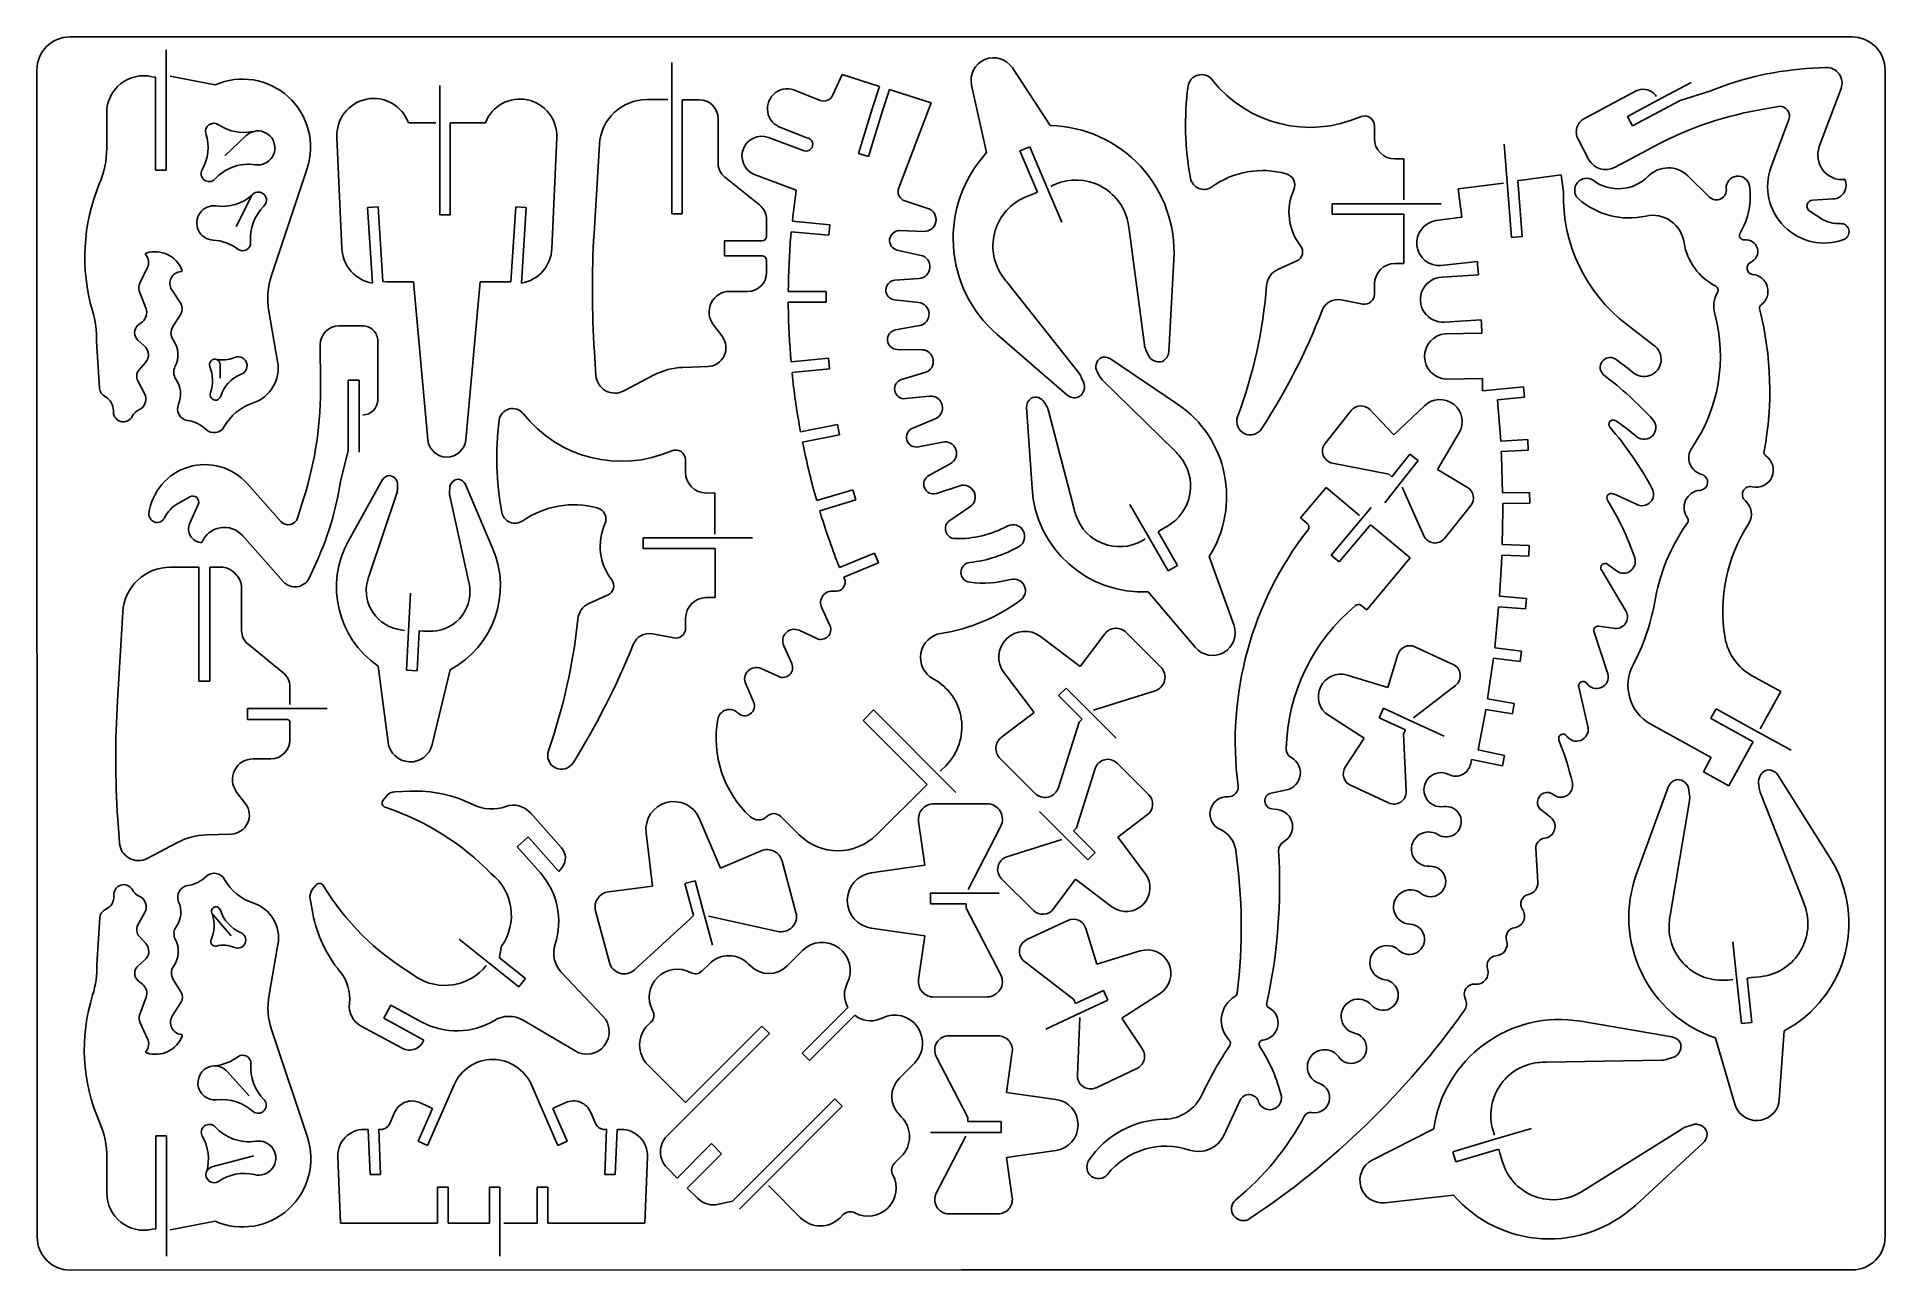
# Model space of a CAD drawing. Extents: x 0 to 249, y 0 to 166.
import ezdxf

# ---------------------------------------------------------------- set-up
doc = ezdxf.new("R2010")
doc.units = 0
doc.header["$MEASUREMENT"] = 0

msp = doc.modelspace()

# ---------------------------------------------------------------- linework, layer by layer
at = {"linetype": 'Continuous'}
for p, q in [((244.976305, 166.360079), (4.44405, 166.360079)), ((17.432036, 164.639334), (17.432036, 148.374397)), ((85.663889, 162.933523), (85.663889, 142.493887)), ((131.645573, 162.185366), (136.762948, 154.404538)), ((239.69432, 162.140522), (241.400116, 162.2303)), ((0, 161.930993), (0.029911, 4.44405)), ((16.010539, 160.917976), (15.501792, 161.003294)), ((16.010539, 148.374397), (16.010539, 160.917976)), ((24.030773, 159.896022), (17.955743, 161.063146)), ((54.361036, 159.791295), (54.361036, 142.374212)), ((107.42028, 158.534377), (108.662235, 161.302541)), ((108.662235, 161.302541), (113.689847, 159.686523)), ((113.689847, 159.686523), (112.747155, 156.798639)), ((128.174127, 150.768498), (126.139141, 159.851118)), ((223.24984, 160.210263), (218.671122, 157.801199)), ((249.420354, 4.44405), (249.420354, 161.930993)), ((82.327126, 157.905926), (85.140195, 157.905926)), ((87.085387, 142.493887), (87.085387, 157.890948)), ((87.085387, 157.890948), (89.374746, 157.890948)), ((102.482447, 159.088013), (105.684557, 157.801184)), ((114.121905, 156.39152), (115.064582, 159.279404)), ((115.064582, 159.279404), (115.605112, 159.102961)), ((115.605112, 159.102961), (120.692592, 157.457017)), ((120.692592, 157.457017), (116.308395, 146.010223)), ((208.840346, 155.362209), (215.813164, 159.073065)), ((218.671122, 157.801199), (214.64604, 155.63156)), ((215.320536, 154.367292), (221.754682, 157.808812)), ((221.754682, 157.808812), (225.756618, 159.04957)), ((243.479992, 159.387306), (240.547218, 151.561574)), ((9.411794, 156.140277), (9.411794, 151.352075)), ((50.141434, 154.763684), (53.837327, 154.763684)), ((55.782534, 142.374212), (55.782534, 154.763684)), ((55.782534, 154.763684), (60.525846, 154.763684)), ((91.933441, 155.347231), (91.933441, 149.302126)), ((112.747155, 156.798639), (110.876763, 150.63383)), ((112.247937, 150.215349), (114.121905, 156.39152)), ((214.64604, 155.63156), (215.320536, 154.367292)), ((234.980934, 156.99319), (232.317497, 156.499407)), ((234.05322, 148.823321), (236.44732, 155.227541)), ((25.362495, 150.334597), (28.250379, 153.057887)), ((41.148599, 137.840383), (40.490221, 152.78855)), ((70.147138, 152.78855), (69.488761, 137.840383)), ((98.711739, 152.818462), (103.559808, 151.007923)), ((103.903945, 152.758594), (100.46244, 154.120254)), ((180.500177, 154.359664), (180.500177, 152.683793)), ((209.453834, 149.795924), (208.00241, 152.579067)), ((75.189713, 139.875354), (75.907944, 151.845858)), ((110.876763, 150.63383), (112.247937, 150.215349)), ((133.979836, 151.546581), (132.662288, 150.976834)), ((132.662288, 150.976834), (135.026462, 145.440476)), ((136.284158, 146.114964), (133.979836, 151.546581)), ((183.28332, 149.900651), (184.465407, 149.900651)), ((184.465407, 149.900651), (184.465407, 144.379256)), ((198.022003, 151.905726), (198.44097, 146.758409)), ((217.414219, 151.142606), (212.910317, 148.748505)), ((17.432036, 148.374397), (16.010539, 148.374397)), ((31.647008, 134.18935), (36.450173, 148.598859)), ((92.801302, 147.506551), (97.514688, 143.690952)), ((102.482447, 145.681049), (96.721642, 147.850702)), ((200.416103, 147.042693), (205.713051, 147.745961)), ((205.713051, 147.745961), (206.027277, 145.441639)), ((222.785983, 147.641219), (225.748682, 144.768313)), ((26.873771, 140.78812), (28.893794, 144.798224)), ((134.503546, 145.217177), (133.381311, 144.753335)), ((135.026462, 145.440476), (134.503546, 145.217177)), ((138.304181, 141.371652), (136.284158, 146.114964)), ((191.827267, 145.875569), (197.917261, 146.653652)), ((192.32105, 142.045023), (191.827267, 145.875569)), ((198.44097, 146.758409), (199.024532, 139.321733)), ((199.849287, 146.997708), (200.416103, 147.042693)), ((200.447812, 139.456305), (199.849287, 146.997708)), ((46.027548, 143.449994), (44.605076, 143.361778)), ((44.605076, 143.361778), (45.263453, 133.141961)), ((46.665854, 133.355851), (46.027548, 143.449994)), ((54.361036, 142.374212), (55.782534, 142.374212)), ((64.609805, 143.449994), (63.969241, 133.32014)), ((66.032278, 143.361778), (64.609805, 143.449994)), ((65.3739, 133.141961), (66.032278, 143.361778)), ((85.663889, 142.493887), (87.085387, 142.493887)), ((117.131367, 144.244573), (120.243698, 143.22708)), ((189.522945, 143.855547), (174.799255, 143.855547)), ((174.799255, 143.855547), (174.799255, 142.449013)), ((174.799255, 142.449013), (184.477114, 142.449013)), ((184.477114, 142.449013), (184.48037, 141.880414)), ((239.275352, 142.838069), (240.786628, 141.880429)), ((242.417609, 144.513954), (239.64943, 144.334382)), ((98.472329, 141.700856), (98.472329, 139.456387)), ((101.749254, 139.516239), (101.80269, 140.082322)), ((101.80269, 140.082322), (106.875191, 139.603501)), ((107.016276, 141.027515), (101.958738, 141.506335)), ((106.875191, 139.603501), (107.016276, 141.027515)), ((119.690062, 140.129712), (116.413136, 140.234454)), ((149.466661, 124.837394), (147.416712, 140.399049)), ((184.48037, 141.880414), (184.48037, 135.805383)), ((188.789751, 141.581166), (192.32105, 142.045023)), ((97.85884, 138.842898), (92.771376, 138.842898)), ((92.771376, 138.842898), (92.771376, 136.852787)), ((116.083948, 137.600943), (119.286057, 136.897676)), ((199.024532, 139.321733), (200.447812, 139.456305)), ((13.870808, 133.141946), (14.903266, 135.281673)), ((92.771376, 136.852787), (97.85884, 136.852787)), ((98.472329, 136.239299), (98.472329, 134.593369)), ((153.431875, 136.329077), (152.743586, 123.894716)), ((167.452358, 134.982411), (170.040994, 136.149535)), ((184.48037, 135.805383), (183.298283, 135.805383)), ((194.400925, 136.059771), (189.493018, 135.521098)), ((18.180191, 132.259106), (19.407168, 130.403678)), ((47.178734, 133.306555), (46.665854, 133.355851)), ((50.829753, 133.306555), (47.178734, 133.306555)), ((52.774945, 111.999058), (50.829753, 133.306555)), ((59.807616, 133.306555), (57.862409, 111.999058)), ((63.458619, 133.306555), (59.807616, 133.306555)), ((63.969241, 133.32014), (63.458619, 133.306555)), ((119.06161, 133.785345), (115.784685, 133.545935)), ((130.837564, 133.351415), (140.593525, 121.066685)), ((180.51514, 133.022241), (180.51514, 131.660596)), ((189.627687, 133.94997), (194.550556, 134.264195)), ((14.723706, 129.700426), (13.810957, 132.10949)), ((95.913633, 132.034674), (93.489621, 132.034674)), ((101.40343, 130.583248), (106.490894, 130.598211)), ((101.405102, 130.014652), (101.40343, 130.583248)), ((106.492566, 132.019711), (101.405102, 132.019711)), ((106.490894, 130.598211), (106.492566, 132.019711)), ((115.754759, 130.882513), (119.001758, 130.538361)), ((178.929049, 130.328877), (176.026201, 130.897476)), ((13.631399, 127.455956), (14.229923, 127.94974)), ((19.407168, 128.982181), (18.344785, 127.291347)), ((32.484943, 122.577976), (31.287893, 129.3862)), ((43.916772, 127.396119), (40.789482, 127.396119)), ((91.275078, 127.560683), (92.472128, 125.98957)), ((119.106485, 127.411067), (115.889412, 126.827505)), ((194.924635, 128.18915), (189.986802, 127.904865)), ((214.511372, 127.605588), (218.177339, 124.792519)), ((8.020223, 125.256376), (8.43919, 118.971862)), ((14.484298, 124.687777), (13.631399, 125.450897)), ((38.230787, 124.837424), (38.24575, 119.720033)), ((45.996647, 117.415711), (45.996647, 125.316244)), ((139.007433, 118.074059), (129.580661, 126.22898)), ((190.061617, 126.303795), (194.99945, 126.393574)), ((13.781031, 121.455741), (14.648892, 122.443308)), ((75.444086, 120.707585), (75.234603, 123.894731)), ((106.836718, 123.011907), (101.77918, 122.518123)), ((106.976164, 121.587734), (106.836718, 123.011907)), ((116.113859, 124.208957), (119.405762, 124.164068)), ((144.887943, 122.922113), (153.940652, 116.832119)), ((149.960429, 123.475749), (149.661181, 124.164053)), ((14.499262, 118.253631), (13.616436, 119.959428)), ((24.704117, 120.348485), (24.71908, 122.18895)), ((41.986528, 110.520124), (41.986528, 120.079148)), ((41.986528, 120.079148), (43.467878, 120.079148)), ((43.467878, 120.079148), (43.467878, 110.323187)), ((83.209951, 120.722533), (79.199832, 118.612732)), ((90.526922, 121.889657), (87.190144, 121.784915)), ((101.903663, 121.093951), (106.976164, 121.587734)), ((101.958753, 120.528027), (101.903663, 121.093951)), ((119.839693, 121.081663), (116.697436, 120.153949)), ((140.937677, 120.483123), (141.251902, 119.794834)), ((143.421571, 120.602828), (143.092382, 121.171427)), ((153.566573, 110.502715), (143.780671, 120.124008)), ((195.104192, 120.30358), (190.166359, 120.213801)), ((195.104192, 118.612746), (195.104192, 120.30358)), ((117.221145, 117.565327), (120.468145, 117.894516)), ((200.610624, 119.151419), (195.104192, 118.612746)), ((197.128181, 117.383017), (200.764222, 117.742132)), ((197.184067, 116.817171), (197.128181, 117.383017)), ((200.764222, 117.742132), (200.610624, 119.151419)), ((121.231264, 114.842038), (118.208712, 113.585135)), ((134.294047, 105.490067), (133.560853, 116.383225)), ((135.969917, 117.056566), (136.299106, 116.487967)), ((136.538531, 115.919368), (139.980051, 102.632109)), ((173.841599, 111.520223), (177.387846, 115.964272)), ((179.886689, 116.083978), (183.118725, 112.672384)), ((183.118725, 112.672384), (187.263512, 116.607687)), ((197.558146, 111.849412), (197.184067, 116.817171)), ((108.063695, 114.078918), (103.051061, 113.091352)), ((103.329861, 111.688979), (108.327547, 112.676546)), ((108.327547, 112.676546), (108.063695, 114.078918)), ((191.917046, 112.911794), (189.014198, 107.988924)), ((41.005106, 106.618289), (41.986528, 110.520124)), ((103.440088, 111.131167), (103.329861, 111.688979)), ((118.986795, 111.071329), (122.203853, 111.714744)), ((185.300565, 110.090337), (182.876537, 107.022895)), ((186.425577, 109.200923), (185.300565, 110.090337)), ((201.194186, 112.043932), (197.558146, 111.849412)), ((197.632512, 110.427102), (201.268553, 110.621623)), ((197.662887, 109.859315), (197.632512, 110.427102)), ((197.797556, 104.86163), (197.662887, 109.859315)), ((201.268553, 110.621623), (201.194186, 112.043932)), ((87.534281, 109.305665), (87.534281, 107.614831)), ((123.266235, 108.78197), (120.378351, 107.210841)), ((182.430421, 107.375436), (174.844129, 108.871749)), ((182.876537, 107.022895), (182.430421, 107.375436)), ((184.046439, 106.208297), (186.425577, 109.200923)), ((189.014198, 107.988924), (193.054243, 105.594823)), ((32.918876, 100.986179), (28.370084, 106.103585)), ((42.04638, 98.397558), (46.610135, 106.567427)), ((48.555342, 104.831719), (44.814559, 93.684187)), ((48.675047, 105.909049), (48.660084, 105.355428)), ((55.677792, 104.981335), (55.707718, 105.549934)), ((57.832482, 105.983865), (61.498449, 97.380065)), ((90.317423, 104.831689), (91.49951, 104.846652)), ((91.49951, 104.846652), (91.49951, 99.295331)), ((110.128607, 105.280598), (105.235663, 103.814211)), ((110.535518, 103.89546), (110.128607, 105.280598)), ((121.410807, 104.771851), (124.538101, 105.804307)), ((170.549711, 101.464985), (173.991246, 105.579845)), ((173.991246, 105.579845), (178.480155, 101.794173)), ((181.891748, 103.49997), (184.046439, 106.208297)), ((187.173733, 99.055936), (184.24096, 105.609787)), ((201.448559, 104.891556), (197.797556, 104.86163)), ((201.458843, 103.47004), (201.448559, 104.891556)), ((19.048054, 103.42517), (20.619183, 104.322957)), ((21.756381, 103.275538), (20.619183, 100.746769)), ((35.971354, 104.053636), (35.163345, 101.450051)), ((58.25145, 92.98092), (55.722681, 104.457625)), ((105.642575, 102.444036), (110.535518, 103.89546)), ((105.804277, 101.898915), (105.642575, 102.444036)), ((125.914709, 102.961312), (123.191419, 101.120848)), ((147.506491, 103.26056), (150.095112, 98.786584)), ((180.08121, 102.886482), (174.67952, 96.452336)), ((193.503137, 103.14087), (189.971839, 98.69682)), ((197.752666, 97.873848), (197.821792, 102.49146)), ((197.821792, 102.49146), (197.822802, 103.440113)), ((197.822802, 103.440113), (201.458843, 103.47004)), ((151.30231, 99.58362), (151.770998, 99.908819)), ((151.770998, 99.908819), (152.579007, 100.372676)), ((171.447499, 100.701865), (170.549711, 101.464985)), ((175.770227, 95.531043), (179.98983, 100.558654)), ((179.98983, 100.558654), (180.425362, 100.193118)), ((180.425362, 100.193118), (185.348231, 96.078258)), ((27.726669, 99.085862), (33.263028, 92.846237)), ((96.557048, 98.771621), (81.833328, 98.771621)), ((81.833328, 98.771621), (81.833328, 97.335161)), ((81.833328, 97.335161), (91.514473, 97.335161)), ((91.514473, 97.335161), (91.514473, 90.721457)), ((150.095112, 98.786584), (152.683734, 94.327572)), ((153.928937, 95.057512), (151.30231, 99.58362)), ((201.388707, 97.754143), (197.752666, 97.873848)), ((201.332603, 96.332323), (201.388707, 97.754143)), ((21.831196, 94.836348), (18.015598, 94.836348)), ((21.831196, 79.439287), (21.831196, 94.836348)), ((25.063232, 94.836348), (23.342472, 94.836348)), ((23.342472, 94.836348), (23.342472, 79.439287)), ((36.734474, 93.34002), (37.452704, 94.896185)), ((113.016506, 96.721672), (108.303105, 94.791429)), ((108.882369, 93.492806), (113.565829, 95.393124)), ((113.565829, 95.393124), (113.016506, 96.721672)), ((152.683734, 94.327572), (153.928937, 95.057512)), ((158.205129, 96.272778), (161.51198, 87.025564)), ((174.67952, 96.452336), (175.770227, 95.531043)), ((185.348231, 96.078258), (179.467721, 89.075513)), ((197.378588, 90.915978), (197.640922, 95.270728)), ((197.640922, 95.270728), (197.696562, 96.452043)), ((197.696562, 96.452043), (201.332603, 96.332323)), ((213.16469, 94.312623), (212.027492, 95.195448)), ((27.621928, 86.247511), (27.621928, 92.292616)), ((109.096151, 92.965927), (108.882369, 93.492806)), ((211.189557, 94.372476), (214.481446, 88.866044)), ((50.41077, 91.334975), (50.141434, 86.187659)), ((74.486416, 89.913448), (77.075038, 91.095535)), ((91.514473, 90.721457), (90.332386, 90.721457)), ((156.319774, 84.032938), (149.99037, 91.514503)), ((201.014629, 90.616715), (197.378588, 90.915978)), ((200.907001, 89.208628), (201.014629, 90.616715)), ((11.581452, 88.77628), (10.863217, 76.805776)), ((87.549244, 87.938315), (87.549244, 86.57667)), ((107.016291, 86.965712), (105.909019, 89.344849)), ((179.467721, 89.075513), (178.734528, 89.674038)), ((196.735173, 83.958137), (197.228957, 88.910918)), ((197.228957, 88.910918), (197.27096, 89.477964)), ((197.27096, 89.477964), (200.907001, 89.208628)), ((49.049125, 86.382179), (49.617724, 86.292401)), ((50.141434, 86.187659), (49.872097, 80.920637)), ((51.29139, 80.845937), (51.590878, 86.23672)), ((51.590878, 86.23672), (52.161456, 86.202622)), ((52.161456, 86.202622), (52.819834, 86.172696)), ((85.948189, 85.274878), (83.060305, 85.828514)), ((102.856541, 86.307334), (105.250641, 85.200062)), ((135.43126, 85.469399), (140.78806, 81.429353)), ((140.78806, 81.429353), (144.109875, 85.828514)), ((146.997759, 86.023034), (151.681219, 81.339575)), ((210.142138, 86.038012), (212.012529, 80.426839)), ((212.790612, 86.576685), (210.770589, 86.875948)), ((33.188212, 80.636337), (28.474826, 84.466884)), ((101.868974, 81.818395), (100.791629, 84.227459)), ((182.310716, 78.571411), (183.687324, 83.06035)), ((185.976683, 84.077842), (190.241606, 82.094157)), ((196.495763, 81.968041), (196.563417, 82.532601)), ((196.563417, 82.532601), (200.184495, 82.09867)), ((200.356251, 83.509243), (196.735173, 83.958137)), ((200.184495, 82.09867), (200.356251, 83.509243)), ((47.388218, 71.194588), (46.056499, 81.489221)), ((49.872097, 80.920637), (51.29139, 80.845937)), ((55.752607, 80.980475), (53.343543, 70.880362)), ((97.724187, 81.145054), (100.103325, 80.067709)), ((134.578361, 75.219655), (130.523353, 80.561492)), ((176.83421, 80.262244), (182.310716, 78.571411)), ((190.241606, 82.094157), (191.138963, 81.698705)), ((195.777533, 77.045171), (196.495763, 81.968041)), ((231.419709, 80.232333), (235.355012, 78.047716)), ((23.342472, 79.439287), (21.831196, 79.439287)), ((34.130889, 76.29703), (34.130889, 78.646241)), ((96.721657, 76.671078), (95.659275, 79.065179)), ((138.887743, 78.511543), (137.883269, 77.507069)), ((137.883269, 77.507069), (141.055452, 74.334885)), ((145.651077, 71.748208), (138.887743, 78.511543)), ((150.903136, 78.137465), (142.613562, 75.53388)), ((191.438225, 78.85571), (185.767199, 74.501439)), ((208.092189, 78.646226), (209.349092, 73.169721)), ((235.355012, 78.047716), (232.57187, 73.020104)), ((28.429938, 74.29197), (28.429938, 75.77332)), ((28.429938, 75.77332), (39.188427, 75.77332)), ((112.896786, 75.563806), (111.490252, 74.157272)), ((124.014392, 64.446201), (112.896786, 75.563806)), ((130.179201, 71.89784), (134.578361, 75.219655)), ((179.123569, 71.748223), (174.305471, 74.845591)), ((181.742117, 75.803232), (181.143561, 74.508447)), ((185.213563, 74.187214), (181.742117, 75.803232)), ((194.52063, 70.162132), (195.448344, 75.070038)), ((195.448344, 75.070038), (195.541821, 75.630901)), ((195.541821, 75.630901), (199.132972, 75.032376)), ((199.368684, 76.446646), (195.777533, 77.045171)), ((199.132972, 75.032376), (199.368684, 76.446646)), ((226.616544, 75.728416), (225.947492, 74.566917)), ((232.227718, 72.616085), (226.616544, 75.728416)), ((33.58628, 74.29197), (28.429938, 74.29197)), ((34.130889, 73.169736), (34.132621, 73.765455)), ((34.130889, 71.523791), (34.130889, 73.169736)), ((111.490252, 74.157272), (120.138941, 65.508583)), ((140.653392, 73.932825), (137.87025, 65.104579)), ((141.055452, 74.334885), (140.653392, 73.932825)), ((181.143561, 74.508447), (184.689823, 72.862503)), ((184.689823, 72.862503), (184.450444, 72.346749)), ((184.450444, 72.346749), (184.794596, 64.595847)), ((189.897023, 72.01756), (185.213563, 74.187214)), ((225.958166, 69.129676), (217.80326, 73.633578)), ((225.947492, 74.566917), (225.883009, 74.450666)), ((225.883009, 74.450666), (231.628851, 71.263519)), ((236.746583, 70.117242), (232.227718, 72.616085)), ((176.579837, 67.827883), (179.123569, 71.748223)), ((198.081855, 69.399012), (194.52063, 70.162132)), ((231.374819, 70.805546), (228.322341, 65.314077)), ((231.628851, 71.263519), (231.374819, 70.805546)), ((29.16313, 68.965096), (31.572194, 68.965096)), ((122.652747, 68.037352), (121.90459, 67.289196)), ((134.66814, 64.326496), (129.98468, 69.009956)), ((140.30921, 59.672965), (142.823016, 67.678237)), ((145.770753, 68.381504), (150.080134, 64.102049)), ((193.503137, 68.33663), (193.621182, 68.89284)), ((193.621182, 68.89284), (197.780932, 68.010016)), ((197.780932, 68.010016), (198.081855, 69.399012)), ((224.910747, 67.214395), (225.958166, 69.129676)), ((120.138941, 65.508583), (113.330717, 58.74525)), ((182.415458, 63.024719), (177.268141, 65.403856)), ((220.167435, 65.149483), (215.88798, 53.448318)), ((228.322341, 65.314077), (224.910747, 67.214395)), ((232.362536, 65.733045), (232.452165, 64.999852)), ((241.639527, 56.156646), (235.01101, 66.705649)), ((28.145637, 62.905013), (26.948587, 64.49112)), ((47.163726, 63.937454), (46.714832, 63.383819)), ((50.350873, 64.610795), (48.33085, 64.53598)), ((121.051647, 62.890035), (128.233949, 62.904999)), ((168.67932, 64.790353), (166.584481, 64.356422)), ((220.421808, 47.852111), (223.025393, 63.323981)), ((223.040356, 64.012285), (222.950577, 64.745478)), ((232.616759, 64.326511), (238.377714, 49.752427)), ((10.908107, 60.825153), (11.132554, 57.637999)), ((70.77556, 56.964639), (66.600847, 61.678022)), ((89.389679, 60.944828), (92.247637, 54.226385)), ((102.871504, 58.730287), (100.387624, 61.184239)), ((119.82467, 54.600463), (118.986735, 60.525861)), ((130.074429, 59.867486), (125.660306, 51.353465)), ((135.311525, 61.857579), (141.835449, 55.333658)), ((149.885613, 61.438612), (145.875495, 58.416064)), ((166.674245, 62.216695), (167.437365, 62.111953)), ((203.12443, 61.977299), (204.261628, 61.079512)), ((14.873341, 55.528199), (18.898423, 57.652964)), ((22.878615, 58.700381), (26.200431, 58.820086)), ((64.805256, 57.11427), (66.301569, 58.445989)), ((66.301569, 58.445989), (70.431393, 53.762528)), ((83.075238, 51.772431), (82.207376, 58.999623)), ((130.897416, 55.737665), (138.334092, 58.086877)), ((139.90715, 59.270905), (140.30921, 59.672965)), ((142.839923, 56.338132), (139.90715, 59.270905)), ((145.875495, 58.416064), (149.571388, 53.508159)), ((67.947528, 53.568008), (64.805256, 57.11427)), ((92.247637, 54.226385), (97.739105, 56.560633)), ((100.567137, 55.169062), (102.437528, 48.241133)), ((141.835449, 55.333658), (142.839923, 56.338132)), ((202.286495, 56.859904), (202.555831, 52.311113)), ((70.431393, 53.762528), (70.865339, 54.301202)), ((88.82108, 52.520588), (87.4396, 52.145768)), ((90.048056, 47.956833), (88.82108, 52.520588)), ((112.597478, 53.582972), (119.82467, 54.600463)), ((134.488553, 48.510473), (130.179171, 52.789929)), ((140.174542, 52.715113), (137.166953, 48.690031)), ((145.082449, 49.01922), (140.174542, 52.715113)), ((36.8691, 50.096561), (37.228214, 48.121428)), ((37.63222, 51.922063), (37.183326, 51.368427)), ((77.134875, 51.039238), (83.075238, 51.772431)), ((87.4396, 52.145768), (88.594488, 47.818416)), ((129.879894, 50.829756), (120.58779, 50.829756)), ((120.58779, 50.829756), (120.58779, 49.408258)), ((8.065067, 41.238389), (8.469072, 47.522904)), ((14.544103, 48.241134), (13.631352, 46.550301)), ((26.215344, 45.098874), (23.731464, 47.956832)), ((77.25458, 41.492761), (75.399152, 48.450616)), ((88.594488, 47.818416), (88.132776, 47.343345)), ((91.155343, 43.841972), (90.048056, 47.956833)), ((99.968612, 45.682438), (90.646582, 47.747349)), ((120.58779, 49.408258), (125.405918, 49.408258)), ((125.405918, 49.408258), (125.405918, 48.839659)), ((125.405918, 48.839659), (130.074414, 39.846818)), ((13.795946, 45.024062), (14.678771, 44.051458)), ((88.132776, 47.343345), (80.651211, 40.490231)), ((119.82467, 45.098876), (112.597478, 46.131332)), ((118.98672, 39.203402), (119.82467, 45.098876)), ((133.605743, 44.590133), (139.112175, 47.178755)), ((141.551165, 46.071483), (143.032515, 41.268319)), ((32.529785, 43.91679), (31.317771, 37.108565)), ((61.034547, 41.402984), (56.994502, 44.620057)), ((101.270404, 41.028902), (103.30539, 43.093814)), ((143.032515, 41.268319), (148.898062, 43.048931)), ((229.414649, 39.113643), (228.875977, 44.260959)), ((14.529139, 41.792025), (13.661278, 41.058832)), ((60.615595, 41.073793), (60.21159, 40.594973)), ((65.044666, 38.200874), (61.034547, 41.402984)), ((62.414279, 42.12642), (65.934, 39.325934)), ((76.386719, 34.265571), (70.760582, 40.205933)), ((89.77872, 40.355562), (90.706434, 41.283276)), ((96.048272, 41.283276), (96.302645, 41.028902)), ((139.920184, 36.480117), (133.291517, 41.612471)), ((13.661278, 39.023846), (14.259803, 38.545026)), ((19.437046, 37.51257), (18.389627, 39.218367)), ((65.934, 39.325934), (65.044666, 38.200874)), ((143.930336, 37.715079), (140.159627, 35.964393)), ((144.528828, 36.405301), (143.930336, 37.715079)), ((228.875977, 39.203422), (228.187673, 39.128606)), ((230.028138, 33.263059), (229.414649, 39.113643)), ((231.374819, 39.457793), (230.809478, 39.397019)), ((230.809478, 39.397019), (231.452892, 33.411767)), ((232.586833, 39.577498), (231.374819, 39.457793)), ((14.738623, 36.79434), (13.855799, 34.385276)), ((18.225032, 34.220681), (19.437046, 36.091073)), ((46.834537, 33.98127), (47.777214, 35.731956)), ((47.777214, 35.731956), (51.951928, 33.45756)), ((109.42531, 35.417729), (103.275463, 29.252919)), ((128.233949, 36.839228), (121.051647, 36.824264)), ((140.159627, 35.964393), (139.920184, 36.480117)), ((140.847898, 34.684541), (144.528828, 36.405301)), ((151.576462, 37.318052), (146.42913, 33.981274)), ((13.915651, 33.35282), (14.933144, 31.213092)), ((43.737169, 32.903924), (49.28849, 29.92626)), ((52.221264, 31.033533), (46.834537, 33.98127)), ((65.598302, 33.696972), (72.630973, 29.552182)), ((82.446786, 33.038591), (82.865754, 33.427632)), ((97.82694, 32.92083), (87.530651, 22.609576)), ((98.846377, 31.901393), (97.82694, 32.92083)), ((104.27737, 28.251012), (110.391514, 34.365171)), ((110.391514, 34.365171), (110.801903, 34.056084)), ((136.164438, 32.514887), (140.847898, 34.684541)), ((140.413952, 26.305183), (140.743141, 34.05609)), ((146.42913, 33.981274), (149.197309, 29.776629)), ((220.646255, 31.467483), (208.346562, 33.56232)), ((231.452892, 33.411767), (230.028138, 33.263059)), ((31.676886, 32.305402), (36.509977, 17.910867)), ((85.035423, 18.090424), (98.846377, 31.901393)), ((123.086633, 31.602131), (129.715299, 31.602131)), ((220.895858, 31.390629), (220.646255, 31.467483)), ((226.541878, 31.317849), (226.541878, 31.302886)), ((226.541878, 31.302886), (229.160426, 22.354931)), ((235.115602, 22.998346), (235.818869, 32.275491)), ((87.130246, 23.013294), (82.431823, 27.696754)), ((103.275463, 29.252919), (104.27737, 28.251012)), ((118.463025, 27.951127), (116.398113, 25.886215)), ((125.645328, 20.589267), (121.380836, 28.804025)), ((131.63058, 29.417514), (130.852497, 23.955971)), ((203.663103, 28.055884), (219.344463, 28.32522)), ((220.032767, 28.429962), (220.750997, 28.654409)), ((28.624408, 23.52204), (25.661708, 26.798966)), ((52.73001, 16.818558), (56.291235, 24.973464)), ((66.7355, 24.988427), (70.281762, 16.818558)), ((148.43419, 27.173044), (142.942721, 24.599386)), ((51.622739, 22.594326), (52.864678, 22.055654)), ((70.147094, 22.055654), (71.37407, 22.594326)), ((87.530651, 22.609576), (87.130246, 23.013294)), ((107.672679, 23.090054), (93.86171, 9.279085)), ((108.677153, 22.08558), (107.672679, 23.090054)), ((130.852497, 23.955971), (137.51109, 23.028257)), ((162.379842, 22.908552), (160.165284, 18.16524)), ((235.083958, 22.57625), (235.115602, 22.998346)), ((47.61262, 19.766295), (48.270998, 21.262608)), ((53.371842, 21.795946), (51.456156, 17.370562)), ((52.864678, 22.055654), (53.371842, 21.795946)), ((69.637641, 21.801232), (70.147094, 22.055654)), ((71.555616, 17.370562), (69.637641, 21.801232)), ((74.740774, 21.262608), (75.384189, 19.766295)), ((98.472299, 11.865762), (108.677153, 22.08558)), ((116.398113, 20.918456), (116.652487, 20.664083)), ((125.645328, 20.020668), (125.645328, 20.589267)), ((130.119304, 20.020668), (125.645328, 20.020668)), ((130.119304, 18.569244), (130.119304, 20.020668)), ((17.461913, 18.12035), (16.040416, 18.12035)), ((16.040416, 18.12035), (16.040416, 5.573462)), ((17.461913, 1.855428), (17.461913, 18.12035)), ((44.141174, 18.973249), (44.710415, 18.968159)), ((44.710415, 18.968159), (44.949624, 12.898218)), ((46.37068, 12.898218), (46.13127, 18.988212)), ((76.865539, 18.988212), (76.626129, 12.898218)), ((78.047185, 12.898218), (78.286378, 18.967745)), ((78.286378, 18.967745), (78.855635, 18.973249)), ((120.572827, 18.569244), (130.119304, 18.569244)), ((121.380836, 10.369449), (125.375991, 18.045535)), ((188.505452, 19.033116), (180.215878, 14.828477)), ((191.094073, 15.965675), (196.735173, 17.641545)), ((196.705247, 18.180218), (196.510726, 18.838596)), ((196.735173, 17.641545), (201.687969, 19.107932)), ((221.786596, 18.87413), (208.825382, 10.773469)), ((222.097679, 19.092969), (221.786596, 18.87413)), ((223.052817, 19.472552), (222.72613, 19.377268)), ((223.44436, 19.601715), (223.052817, 19.472552)), ((9.441675, 10.354486), (9.441675, 15.142688)), ((29.252859, 15.412024), (23.611759, 13.900748)), ((40.96899, 6.329404), (40.609875, 15.292319)), ((51.456156, 17.370562), (52.73001, 16.818558)), ((70.281762, 16.818558), (71.555616, 17.370562)), ((82.386934, 15.292319), (82.027819, 6.329404)), ((91.035623, 17.057968), (86.412016, 12.404435)), ((87.773661, 11.057753), (92.397268, 15.68136)), ((92.397268, 15.68136), (91.035623, 17.057968)), ((116.652487, 15.322245), (115.739736, 14.409494)), ((137.51109, 16.130254), (130.852497, 15.187577)), ((130.852497, 15.187577), (131.63058, 9.755961)), ((191.501621, 14.595708), (191.094073, 15.965675)), ((197.277389, 16.301505), (191.501621, 14.595708)), ((197.43844, 15.756191), (197.277389, 16.301505)), ((197.782592, 14.60403), (197.43844, 15.756191)), ((215.723385, 8.72352), (224.895784, 17.177688)), ((44.949624, 12.898218), (46.37068, 12.898218)), ((76.626129, 12.898218), (78.047185, 12.898218)), ((86.412016, 12.404435), (85.035423, 13.781043)), ((55.483226, 11.177458), (54.061729, 11.177458)), ((54.061729, 11.177458), (54.061729, 6.329404)), ((55.483226, 6.329404), (55.483226, 11.177458)), ((62.485971, 11.177458), (61.064474, 11.177458)), ((61.064474, 11.177458), (61.064474, 6.329404)), ((62.485971, 1.885354), (62.485971, 11.177458)), ((68.93508, 11.177458), (67.513583, 11.177458)), ((67.513583, 11.177458), (67.513583, 6.329404)), ((68.93508, 6.344412), (68.93508, 11.177458)), ((89.150269, 9.681145), (87.773661, 11.057753)), ((94.821295, 8.214758), (98.472299, 11.865762)), ((103.051001, 7.062597), (98.74162, 11.386942)), ((181.921675, 9.067672), (191.183852, 10.100128)), ((93.86171, 9.279085), (91.598275, 8.802793)), ((129.715299, 7.571344), (123.086633, 7.571344)), ((16.040416, 5.573462), (15.531669, 5.491469)), ((24.060653, 6.583777), (17.985622, 5.416653)), ((54.061729, 6.329404), (40.96899, 6.329404)), ((61.064474, 6.329404), (55.483226, 6.329404)), ((67.513583, 6.329404), (63.009681, 6.329404)), ((69.503679, 6.329404), (68.93508, 6.344412)), ((82.027819, 6.329404), (69.503679, 6.329404)), ((108.811807, 7.481565), (108.392839, 7.062597)), ((4.458998, 0), (124.717674, 0.014963)), ((124.717674, 0.014963), (244.976305, 0.014963))]:
    msp.add_line(p, q, dxfattribs=at)
for centre, radius, start, end in [((4.44405, 161.916005), 4.444075, 90, 179.806761), ((244.991242, 161.930993), 4.429112, 0, 90.193239), ((129.101377, 160.525169), 3.037958, 33.126166, 192.819277), ((241.750558, 119.899168), 42.291372, 92.786863, 112.22127), ((241.532652, 160.144967), 2.089541, 338.74023, 93.636604), ((14.394518, 156.145155), 4.982727, 77.160395, 180.056099), ((27.743667, 151.502607), 9.177962, 341.555696, 113.862583), ((194.577582, 154.591719), 39.561773, 172.578969, 190.603312), ((157.162746, 159.455778), 1.832113, 38.619764, 172.292234), ((171.828427, 170.995082), 16.829072, 218.150428, 293.837463), ((45.454969, 153.096219), 4.974273, 19.585781, 183.546121), ((65.179252, 153.010168), 4.972827, 357.445725, 159.352385), ((82.331222, 151.471764), 6.434163, 90.036475, 176.666836), ((89.374746, 155.332209), 2.558739, 0.336374, 90), ((101.272625, 156.685385), 2.690036, 63.272856, 252.471515), ((106.180482, 159.048284), 1.342088, 248.31415, 337.485583), ((216.775845, 157.198084), 2.107678, 47.774807, 117.177553), ((216.76495, 157.212018), 2.104755, 31.9211, 47.300277), ((23.84855, 153.628227), 1.091488, 56.577917, 196.827793), ((179.168331, 154.383269), 1.332055, 358.984626, 113.847054), ((209.803401, 153.554545), 2.048201, 118.047015, 208.441487), ((240.790303, 109.517242), 47.740049, 100.222893, 119.317813), ((235.210793, 155.692342), 1.320999, 339.399109, 100.020729), ((17.073606, 151.469634), 6.019164, 329.88095, 17.825798), ((27.92335, 159.672011), 6.197699, 235.91189, 281.398072), ((29.879, 151.291664), 2.402488, 103.632208, 132.67892), ((29.819852, 151.391157), 2.29211, 261.784533, 102.781484), ((97.830173, 150.289121), 2.678567, 70.784729, 245.552955), ((103.80736, 151.86842), 0.895398, 253.95025, 83.807587), ((136.388201, 137.335301), 17.073351, 356.621297, 88.742299), ((183.28332, 152.683793), 2.783142, 180, 270), ((-2.3792, 151.292116), 11.791146, 336.200491, 0.291355), ((140.782603, 139.181111), 17.124287, 137.416505, 229.144373), ((211.715749, 151.033337), 2.578265, 208.681495, 297.601708), ((243.634349, 150.409921), 3.294948, 159.541985, 275.912762), ((23.23404, 147.93078), 1.085729, 151.477048, 316.058114), ((28.558267, 143.070444), 6.123779, 81.22651, 137.882677), ((94.232906, 149.306013), 2.299468, 180.096852, 231.495201), ((157.501391, 147.628957), 1.837589, 189.931414, 305.338337), ((165.414318, 136.606984), 11.730731, 74.219519, 125.728238), ((168.196588, 146.385371), 1.564345, 335.671088, 74.884357), ((209.130061, 145.691599), 1.598466, 56.707957, 224.371619), ((213.425745, 151.553135), 5.671322, 232.934338, 315.54691), ((220.160297, 144.92481), 3.777976, 45.972944, 135.318174), ((229.573834, 146.007907), 1.585033, 9.869508, 184.246185), ((241.190633, 146.174847), 7.612955, 159.641662, 290.358338), ((32.540846, 136.642067), 26.080309, 157.710576, 196.085112), ((24.964415, 149.726199), 6.217644, 262.895037, 310.634003), ((29.639863, 144.556948), 0.784113, 131.700629, 162.078967), ((29.873879, 144.341863), 1.100833, 313.347695, 133.347695), ((200.616814, 131.25008), 99.189751, 171.634432, 174.064988), ((117.552796, 145.515621), 1.339091, 158.324079, 251.656533), ((136.163595, 138.170836), 7.146355, 112.91276, 213.569323), ((140.219028, 139.867061), 7.177132, 112.683365, 118.24216), ((140.235695, 139.875887), 7.175441, 12.643429, 112.833327), ((176.357802, 142.723727), 7.380665, 155.870878, 218.100343), ((227.746648, 144.837072), 21.727784, 178.405562, 232.472607), ((226.675046, 145.721172), 1.328944, 225.807792, 7.32231), ((221.347715, 144.914881), 9.882378, 329.339546, 7.937632), ((242.351663, 146.324823), 1.812069, 272.085627, 26.469551), ((23.872798, 141.269766), 2.309175, 81.969979, 267.607543), ((35.028923, 139.15394), 6.213213, 135.078319, 184.390287), ((95.928597, 141.702263), 2.543732, 359.96832, 51.42568), ((119.759877, 141.715397), 1.587221, 267.478998, 72.252499), ((214.878814, 152.285724), 10.342392, 228.216148, 282.656467), ((218.083967, 138.060571), 4.239386, 6.950359, 102.797982), ((239.689028, 143.529566), 0.805789, 92.816729, 239.110784), ((200.547618, 132.237109), 125.590394, 176.513193, 183.808693), ((116.399958, 138.898772), 1.335747, 89.434723, 256.315244), ((135.49158, 138.893673), 12.019772, 7.19471, 12.262037), ((189.283562, 138.567632), 3.053725, 99.306017, 273.933042), ((230.37229, 139.576107), 0.603183, 150.255119, 277.125016), ((243.227025, 145.740422), 4.566737, 237.697773, 272.235711), ((243.465223, 140.075475), 1.103322, 289.8081, 93.119806), ((14.801378, 137.062599), 0.150378, 96.804568, 224.315362), ((15.948832, 133.520768), 3.870716, 21.232463, 107.520565), ((23.431084, 132.917565), 6.054893, 52.724515, 86.730571), ((27.76051, 138.585489), 1.077437, 232.070458, 4.942625), ((46.131182, 138.053009), 4.987118, 182.443539, 259.979881), ((64.559394, 138.006403), 4.932162, 279.505472, 358.071025), ((97.85884, 139.456387), 0.613488, 270, 0), ((200.617734, 131.221203), 99.215846, 175.204133, 179.538868), ((169.485943, 137.363393), 1.334741, 294.572821, 37.155853), ((230.267548, 139.935207), 8.090751, 189.688682, 242.818889), ((230.668366, 137.411495), 1.581639, 292.948038, 98.041659), ((13.560996, 135.964918), 1.506157, 333.022917, 41.227116), ((19.529604, 133.107676), 1.594047, 93.865918, 212.16347), ((19.427248, 134.847655), 0.149646, 268.04047, 30.035387), ((97.85884, 136.239299), 0.613488, 0, 90), ((118.954111, 135.357356), 1.575682, 273.911995, 77.838472), ((168.509244, 132.645676), 2.564632, 114.336846, 174.587798), ((183.298283, 133.022241), 2.783142, 90, 180), ((14.576565, 120.170385), 180.524993, 4.477709, 5.049574), ((231.642456, 135.175446), 0.857611, 114.630021, 263.099226), ((15.080628, 132.55385), 1.345185, 154.075542, 199.289061), ((40.964284, 131.077729), 9.823126, 161.532614, 189.915678), ((95.913633, 134.593369), 2.558695, 270, 0), ((115.903607, 132.21272), 1.338509, 95.097262, 263.615239), ((140.232888, 140.816112), 11.999742, 213.349649, 218.467562), ((100.924655, 137.909119), 65.224977, 339.541749, 355.584538), ((189.73256, 130.922981), 3.028805, 91.984286, 274.815143), ((226.288813, 132.198502), 0.609093, 329.028757, 62.330815), ((231.334728, 132.049707), 2.283532, 306.922924, 84.857365), ((13.210527, 129.182241), 1.599446, 309.593992, 18.90366), ((18.244584, 129.692929), 1.362631, 328.560347, 31.439653), ((93.491987, 129.248428), 2.786247, 90.048658, 217.282214), ((200.579893, 131.205896), 99.181945, 180.688179, 185.025224), ((118.820298, 128.966884), 1.581919, 280.422835, 83.413178), ((175.593326, 128.640667), 2.297949, 79.142052, 158.684498), ((179.176899, 131.64407), 1.338343, 259.327658, 0.707503), ((230.070151, 129.994721), 3.767627, 149.885393, 195.35341), ((233.064426, 129.763216), 0.583562, 127.827197, 202.931055), ((-3.97919, 125.817249), 12.012514, 357.323849, 17.433223), ((14.499261, 126.453427), 1.32599, 130.88181, 229.11819), ((19.69151, 126.423423), 1.602173, 147.199435, 214.726292), ((40.789482, 124.837424), 2.558695, 90, 180), ((43.946698, 125.34617), 2.050167, 359.163625, 90.836375), ((92.960904, 160.591628), 86.296538, 326.935974, 338.865003), ((14.593283, 119.775997), 180.527498, 2.100756, 2.671132), ((205.399576, 123.278497), 21.800819, 325.376843, 15.207415), ((189.300813, 118.685019), 44.567275, 349.420843, 14.091477), ((15.502036, 123.476226), 3.520155, 332.663774, 35.307183), ((90.426832, 124.448553), 2.560853, 272.239946, 36.995974), ((116.086629, 125.525516), 1.316841, 98.613342, 271.184842), ((151.426146, 125.038699), 1.969798, 185.865642, 206.361195), ((190.323392, 123.2624), 3.05264, 94.919357, 267.051311), ((216.882999, 122.869223), 2.318271, 227.083603, 56.060242), ((13.473156, 123.485357), 1.571057, 318.449576, 49.93879), ((24.002649, 122.168688), 0.716717, 1.619966, 202.910768), ((24.941715, 127.68067), 4.894591, 262.114249, 289.672809), ((27.158714, 122.00763), 1.20683, 285.060569, 118.14364), ((27.576816, 121.711345), 4.984051, 287.834507, 10.013532), ((119.401558, 122.59173), 1.572344, 286.179724, 89.84678), ((144.346416, 121.87265), 1.436772, 125.536409, 209.21279), ((144.093054, 121.756243), 1.411064, 55.713888, 114.346631), ((151.408589, 124.082164), 1.570002, 202.721443, 288.457409), ((151.146961, 124.001853), 1.600216, 298.301892, 356.16111), ((212.317306, 121.780754), 1.337757, 58.561414, 229.242018), ((187.70281, 87.449263), 43.577909, 50.69967, 54.489617), ((14.770215, 120.589722), 1.314715, 138.798216, 208.647187), ((20.080994, 121.12582), 1.626858, 153.184334, 214.098037), ((15.876113, 118.19435), 3.499235, 336.823182, 35.247383), ((18.449894, 120.005448), 5.242864, 341.862486, 21.062633), ((29.338796, 116.471355), 4.752743, 113.123877, 162.386682), ((77.987233, 120.85289), 2.547294, 183.270109, 298.426702), ((87.500914, 112.633574), 9.156616, 91.944963, 117.944683), ((200.601836, 131.218293), 99.220661, 186.185187, 190.526671), ((117.06857, 118.881747), 1.325232, 106.263305, 276.611208), ((139.787507, 119.16744), 1.593134, 297.928083, 23.191847), ((138.376714, 119.366073), 2.793981, 23.566035, 37.493377), ((145.381688, 121.698787), 2.245703, 209.210846, 224.526657), ((182.419064, 82.172074), 48.291251, 42.307625, 53.055741), ((9.790059, 119.059816), 1.353729, 183.725235, 246.358624), ((8.065005, 115.892773), 2.260671, 1.812421, 58.47035), ((13.107962, 117.490016), 1.587081, 293.905986, 28.760185), ((24.101574, 118.085092), 0.728757, 156.69978, 346.057065), ((-9.472165, 118.649269), 47.729927, 342.193925, 1.28547), ((43.91548, 117.430627), 2.08122, 272.095695, 359.589353), ((120.629288, 116.313173), 1.589533, 292.253975, 95.818512), ((134.965349, 116.471566), 1.407271, 124.940023, 183.599105), ((134.758739, 116.36682), 1.393809, 29.660801, 115.468587), ((140.050175, 119.275185), 1.590603, 229.037545, 287.696265), ((189.344506, 114.450285), 2.997485, 329.11873, 133.967206), ((11.658231, 115.788774), 1.345183, 172.503585, 334.097963), ((14.472828, 114.394672), 1.795825, 113.696326, 153.31491), ((20.559026, 116.203714), 1.58925, 157.294484, 261.346803), ((31.349027, 110.368498), 6.970009, 108.796162, 150.416028), ((64.196819, 114.401778), 1.832113, 38.619764, 172.292234), ((78.886206, 125.989824), 16.87784, 218.230834, 293.676543), ((134.361308, 115.337293), 2.253689, 14.967825, 30.702045), ((145.506448, 104.360727), 15.05561, 327.506429, 55.930137), ((163.750594, 114.496188), 1.821894, 160.265457, 327.239877), ((178.689591, 114.931865), 1.661447, 43.902965, 141.582258), ((19.526841, 109.859345), 4.838646, 47.129864, 80.566373), ((23.89736, 114.560049), 1.579932, 226.945968, 331.640644), ((101.745705, 109.532648), 39.695356, 172.596701, 190.581743), ((118.669224, 112.350354), 1.31786, 110.453004, 283.944078), ((212.740576, 114.098037), 0.592887, 55.673364, 221.543574), ((176.409463, 82.906395), 47.29109, 28.504639, 40.636108), ((188.063064, 78.90496), 43.575771, 50.240154, 54.971405), ((216.9037, 113.664963), 1.59215, 232.427796, 39.488272), ((55.318677, 112.223505), 2.553615, 185.042451, 354.957549), ((86.187586, 109.291869), 1.346765, 0.586938, 112.883312), ((200.618248, 131.099822), 99.208578, 191.611792, 195.963968), ((122.543354, 110.178918), 1.572902, 297.360271, 102.465051), ((149.468998, 105.771641), 6.230648, 299.943575, 40.455124), ((146.228231, 102.998082), 10.496228, 40.496948, 45.641877), ((175.160472, 110.505476), 1.664072, 142.42514, 259.041283), ((225.258001, 109.579555), 2.324251, 145.626691, 255.379834), ((232.030944, 107.919345), 2.31276, 256.588723, 55.677667), ((233.683948, 110.319802), 0.601882, 162.304921, 234.564976), ((22.666001, 101.049563), 7.621004, 41.54209, 172.354223), ((90.317423, 107.614831), 2.783142, 180, 270), ((224.391091, 106.27788), 1.089347, 273.724447, 75.092437), ((-0.960081, 112.936572), 42.438162, 334.84312, 351.437851), ((47.664862, 105.968642), 1.212845, 91.759247, 150.415764), ((47.463549, 105.978569), 1.21349, 356.715795, 82.229125), ((46.550282, 105.505045), 2.1151, 341.437257, 355.943666), ((57.637677, 104.885547), 1.962225, 177.201924, 192.596261), ((56.933871, 105.475078), 1.228436, 92.754232, 176.506478), ((56.742837, 105.528546), 1.18095, 22.678086, 83.582119), ((121.00858, 106.039605), 1.330032, 118.284196, 287.602937), ((125.034524, 104.289899), 1.593696, 303.524365, 108.149143), ((149.182855, 106.40982), 14.91719, 183.534946, 273.10312), ((192.21648, 104.17354), 1.649817, 321.249513, 59.483132), ((212.490883, 104.174101), 0.610745, 68.391659, 211.048615), ((216.605112, 104.689642), 1.572909, 241.643701, 29.958873), ((224.597646, 102.886563), 2.308269, 93.372581, 217.077314), ((231.234722, 104.626569), 1.074953, 76.01383, 231.58594), ((21.266471, 99.512938), 4.497436, 119.555249, 154.487048), ((21.02152, 103.618735), 0.811051, 334.966347, 119.740247), ((72.459172, 91.165323), 12.08304, 74.817614, 124.77004), ((75.234358, 101.315409), 1.560551, 335.648396, 75.555332), ((150.163909, 105.197972), 10.502124, 194.141561, 199.256927), ((178.006113, 83.031591), 39.839308, 19.116054, 31.519448), ((196.182132, 64.419461), 43.580537, 63.161055, 67.704602), ((228.982003, 101.975853), 2.404599, 328.427439, 48.770738), ((16.227422, 101.986436), 1.117334, 176.04385, 331.310811), ((22.306524, 99.990769), 1.848961, 155.865617, 267.789276), ((25.272545, 96.915782), 3.275969, 41.484983, 157.996172), ((33.906533, 101.869276), 1.324887, 221.800937, 341.553272), ((64.520619, 102.589131), 1.828259, 190.911097, 304.967104), ((83.431098, 97.656992), 7.415586, 156.010516, 217.7645), ((200.582553, 131.227754), 99.21241, 197.194517, 201.54647), ((123.931266, 100.01347), 1.331788, 123.747136, 269.070002), ((124.298971, 112.612677), 13.936259, 268.399186, 298.820278), ((131.717335, 98.976541), 1.588701, 301.328691, 116.150899), ((146.121088, 103.824421), 6.232606, 199.593779, 298.318185), ((208.152184, 71.31446), 46.427176, 142.029736, 187.38862), ((171.075484, 100.236366), 0.595889, 323.137336, 51.369053), ((243.600175, 85.88905), 25.623525, 144.436936, 170.929871), ((222.256918, 101.143292), 0.610562, 324.836046, 35.163954), ((249.256516, 88.89147), 21.726053, 147.023481, 189.502147), ((53.29453, 92.135556), 12.873754, 150.894703, 235.789733), ((49.695378, 92.309082), 12.846298, 298.132722, 23.249932), ((123.907457, 112.8068), 17.470946, 276.547934, 299.623716), ((146.099459, 103.808855), 6.229219, 298.56123, 303.874037), ((188.684354, 99.745677), 1.660638, 204.541202, 320.831821), ((18.018816, 88.38724), 6.449109, 90.02859, 176.541549), ((24.644584, 91.856498), 3.009115, 8.333358, 82.00269), ((126.049444, 94.118095), 1.340113, 96.413633, 263.586367), ((211.645963, 94.745843), 0.589669, 49.682456, 219.285216), ((214.110347, 95.612253), 1.607266, 233.95902, 16.854712), ((34.826198, 94.306228), 2.138943, 223.045289, 333.14576), ((49.77975, 91.66452), 5.332629, 166.701648, 262.125121), ((53.329697, 90.845958), 8.975696, 161.565961, 166.829011), ((49.515265, 90.945249), 8.970222, 7.866173, 13.116781), ((76.527466, 92.299749), 1.322863, 294.451931, 38.075533), ((107.779262, 92.893779), 1.318864, 261.524324, 3.135896), ((127.672052, 107.152783), 14.475321, 262.967265, 285.071921), ((131.834494, 91.652397), 1.574261, 307.725372, 104.659525), ((53.088681, 91.518496), 5.352557, 267.120953, 7.022671), ((75.544655, 87.59227), 2.551027, 114.508525, 174.572238), ((90.332386, 87.938315), 2.783142, 90, 180), ((107.348832, 90.017681), 1.589265, 81.458634, 205.046915), ((118.24623, 110.01012), 24.413519, 278.866928, 306.587055), ((178.361892, 89.211435), 0.594019, 51.147862, 131.098743), ((190.374796, 94.995162), 28.378226, 332.162694, 349.715091), ((-6.676286, 96.277263), 80.127485, 340.899439, 353.951043), ((194.669969, 69.612693), 26.090216, 129.794172, 178.431776), ((213.075147, 88.135611), 1.58468, 259.656244, 27.447416), ((29.919138, 86.253269), 2.297218, 180.14361, 231.044073), ((82.627401, 83.57171), 2.297949, 79.141346, 158.684641), ((86.193816, 86.608237), 1.355795, 259.562167, 358.665858), ((102.204397, 84.88982), 1.560332, 65.294669, 205.119018), ((105.804277, 86.412076), 1.332475, 245.449548, 24.550452), ((122.508797, 82.653291), 3.273405, 98.776631, 241.799319), ((133.321458, 82.671293), 3.504377, 52.983316, 217.016684), ((145.638111, 84.674337), 1.915105, 44.76833, 142.938631), ((158.664285, 85.965763), 3.03851, 219.502316, 20.413303), ((210.695774, 86.277423), 0.603183, 82.874984, 203.385221), ((234.882814, 86.491543), 7.153378, 189.549229, 241.045057), ((-15.527236, 123.249558), 103.573204, 328.040611, 337.974141), ((185.270261, 82.583016), 1.653341, 64.705621, 163.219357), ((31.542236, 78.638351), 2.588665, 0.174635, 50.517717), ((97.072044, 79.72754), 1.560332, 65.294669, 205.119018), ((100.660786, 81.271196), 1.326328, 245.1462, 24.366179), ((150.314097, 79.976184), 1.930766, 287.763015, 44.9217), ((175.9602, 77.37168), 3.01981, 73.176436, 236.772968), ((190.423451, 80.18614), 1.673263, 307.334284, 64.683728), ((210.481723, 80.029924), 1.581427, 212.943056, 14.535825), ((220.691145, 78.85571), 5.967457, 151.057029, 241.057029), ((117.445319, 73.274191), 7.385241, 314.838654, 61.564765), ((208.668495, 78.816562), 0.600952, 36.016895, 196.465804), ((136.221167, 69.167531), 125.590438, 176.513194, 183.808691), ((93.459447, 74.052775), 1.576535, 45.371876, 170.723766), ((95.510447, 76.115687), 1.332475, 224.922199, 24.633464), ((33.691222, 73.85415), 0.450222, 348.63821, 103.479082), ((106.042532, 71.711979), 14.375153, 169.600266, 227.347745), ((207.772236, 72.938654), 1.593696, 214.650724, 8.336569), ((31.572194, 71.523791), 2.558695, 270, 0), ((50.395017, 71.589685), 3.032647, 187.48585, 346.473464), ((70.784413, 69.426678), 1.85508, 160.124138, 327.36987), ((131.342866, 70.368965), 1.921347, 127.275671, 225.017368), ((169.907865, 70.30372), 1.31854, 179.000909, 242.926604), ((205.964872, 71.70996), 0.591943, 33.019321, 201.412902), ((165.038983, 55.665839), 43.366472, 13.402926, 21.406517), ((29.165489, 66.17886), 2.786237, 90.04851, 217.282218), ((144.512552, 67.1259), 1.777529, 44.940836, 161.896581), ((168.169149, 67.079398), 2.345208, 282.564436, 60.954527), ((177.969916, 66.912861), 1.664207, 146.645015, 245.058841), ((191.469133, 68.701263), 2.066429, 243.293493, 349.836609), ((233.962814, 65.894274), 1.60838, 101.781987, 185.753175), ((233.652297, 65.877844), 1.591025, 31.352137, 90.644464), ((136.033858, 65.684041), 1.925646, 224.828049, 342.487236), ((160.794449, 65.173895), 1.327003, 268.031247, 7.364364), ((189.49513, 64.796844), 2.308642, 63.077798, 278.895793), ((205.670237, 65.372365), 1.59208, 232.928882, 12.541571), ((221.666495, 64.603328), 1.595451, 101.459348, 159.981724), ((221.38629, 64.595992), 1.571414, 5.458711, 91.340717), ((234.980385, 65.261074), 2.54168, 185.899008, 201.573529), ((26.120671, 61.363676), 2.54484, 271.79604, 37.277202), ((47.191705, 63.007262), 0.607621, 141.704049, 253.004001), ((35.952418, 28.875202), 35.32745, 44.107321, 71.752736), ((48.399668, 62.964577), 1.572909, 92.507591, 141.791772), ((51.073385, 47.341204), 17.284699, 63.428635, 92.395702), ((61.344928, 67.886313), 5.68498, 243.46327, 290.050145), ((64.298789, 59.640459), 3.074269, 41.512198, 109.077385), ((85.941554, 59.444127), 3.760541, 23.519761, 186.788353), ((121.029892, 60.825184), 2.064966, 89.396366, 188.334556), ((128.236645, 60.830287), 2.074713, 332.350308, 90.074449), ((148.789866, 62.85746), 1.792705, 307.678166, 43.96762), ((160.614255, 61.544176), 2.307429, 86.65571, 247.100689), ((166.80862, 63.294078), 1.085731, 101.91384, 262.890579), ((183.136585, 64.519638), 1.659761, 244.248022, 2.631717), ((190.166762, 60.481049), 2.059103, 237.456453, 98.789167), ((203.84356, 63.094858), 1.328942, 49.279463, 237.239413), ((220.49879, 63.723222), 2.557951, 351.020659, 6.488613), ((97.385986, 62.344561), 1.620515, 228.049427, 314.273057), ((99.452429, 60.248983), 1.322609, 45.001833, 134.998167), ((167.151531, 59.813845), 2.315816, 298.186441, 82.910093), ((203.300367, 59.823859), 1.581356, 276.106334, 52.564247), ((13.691201, 57.803409), 2.563988, 183.698884, 297.455213), ((23.162657, 49.534934), 9.169848, 91.775059, 117.712026), ((108.093607, 63.982358), 7.40639, 225.163928, 315.000009), ((158.30478, 56.203746), 3.511116, 8.047896, 66.293951), ((168.888871, 56.604316), 1.333818, 118.844618, 183.163463), ((187.821072, 56.782611), 2.32049, 57.756775, 273.229932), ((203.617878, 56.926799), 1.333063, 96.430321, 182.876382), ((69.25492, 55.58015), 2.056492, 321.544422, 42.316753), ((98.546614, 54.632269), 2.090612, 14.878115, 112.721655), ((131.432889, 54.04582), 1.774562, 107.562679, 225.049633), ((89.81279, 46.297138), 72.715822, 352.930667, 8.221325), ((95.059959, 51.828872), 72.649436, 347.440672, 3.710749), ((228.090973, 46.808969), 16.460327, 298.000948, 34.603312), ((19.72384, 56.218975), 4.401501, 278.176006, 314.954096), ((23.926814, 51.935503), 1.600215, 28.544307, 133.087856), ((31.167188, 55.857674), 6.634254, 208.42077, 252.145813), ((56.871998, 47.854323), 7.157844, 324.4469, 51.592132), ((60.538963, 47.038551), 9.875255, 341.845891, 41.390986), ((113.121173, 49.857151), 3.762444, 98.000974, 261.999021), ((147.012692, 51.577915), 3.205115, 232.96961, 37.03039), ((188.07863, 52.417103), 2.052624, 231.989726, 93.542067), ((231.955589, 47.553778), 17.11472, 159.854004, 251.559543), ((8.543439, 50.370993), 1.84781, 293.392835, 4.95184), ((11.709407, 50.664388), 1.331803, 28.194165, 185.770067), ((14.503184, 52.099898), 1.809549, 206.459987, 246.477709), ((13.198714, 49.006535), 1.547872, 330.36415, 67.903137), ((20.588918, 50.29104), 1.589263, 98.653597, 202.705451), ((38.514262, 50.364858), 1.666895, 142.982528, 189.262413), ((38.117909, 51.551772), 0.610745, 32.194408, 142.678052), ((68.824767, 70.225336), 35.328349, 211.28939, 238.926106), ((77.393217, 48.989785), 2.065671, 97.184458, 195.130237), ((185.390555, 48.979533), 2.311163, 51.963194, 267.837413), ((201.581322, 49.39604), 1.311644, 101.76449, 214.923532), ((200.960459, 52.237598), 1.597064, 282.785451, 2.638334), ((9.819941, 47.43495), 1.353729, 113.641377, 176.274765), ((15.983261, 48.27995), 3.436603, 324.43158, 23.997309), ((18.913596, 46.489619), 4.987999, 337.057206, 17.466501), ((24.163663, 48.404108), 0.600952, 13.107731, 203.309238), ((24.178619, 48.351292), 0.596277, 198.072423, 221.417339), ((29.478467, 50.096053), 4.978789, 198.207383, 246.425066), ((27.606613, 44.782937), 4.998783, 350.021912, 72.21882), ((54.303191, 51.327592), 17.37338, 190.634587, 219.482975), ((100.436402, 47.701553), 2.072596, 256.955803, 15.090247), ((135.749802, 49.763015), 1.777529, 224.801514, 322.869125), ((199.167311, 47.761272), 1.604059, 278.831241, 33.437249), ((232.261522, 45.811577), 12.014266, 170.221334, 175.330054), ((231.853918, 46.699005), 7.159121, 275.875953, 16.397075), ((227.139321, 45.432709), 12.039993, 15.844562, 21.025336), ((14.800653, 45.904407), 1.335831, 151.084815, 221.225522), ((20.06858, 45.372574), 1.57767, 144.845766, 207.871864), ((27.083205, 44.522793), 1.087815, 248.198591, 68.198591), ((139.861339, 45.589119), 1.757324, 15.931472, 115.233579), ((185.225042, 44.620197), 2.051314, 226.844853, 87.812459), ((199.610841, 44.866105), 1.324892, 98.562784, 198.055573), ((227.440347, 46.262199), 7.172632, 175.782243, 275.980576), ((13.517132, 42.993717), 1.571057, 310.102484, 42.319738), ((15.620906, 43.005054), 3.460885, 323.964316, 28.097158), ((24.058514, 44.300941), 0.603183, 156.108043, 280.20641), ((25.128892, 39.818335), 4.006544, 67.235513, 103.914925), ((261.46536, 7.193221), 202.093199, 169.594976, 170.046034), ((73.49145, 42.786558), 3.757295, 161.774544, 223.379735), ((105.984216, 40.416258), 3.787534, 333.21819, 135.013583), ((134.356889, 43.005455), 1.753689, 115.361217, 232.590795), ((149.850334, 40.002656), 3.191648, 302.739926, 107.359361), ((182.210166, 41.45824), 2.31774, 45.938514, 262.849784), ((196.811089, 43.993032), 1.608031, 274.764677, 16.713101), ((-3.95126, 40.720967), 12.027462, 342.372084, 2.46563), ((14.529139, 40.041339), 1.337339, 130.462227, 229.537773), ((19.721302, 40.071202), 1.581356, 145.40493, 212.636431), ((36.554625, 36.659969), 5.651706, 353.154507, 39.840474), ((55.056417, 45.555181), 7.153983, 231.370167, 316.104189), ((79.259734, 42.031083), 2.076158, 195.027792, 312.083837), ((86.412016, 36.8093), 3.776049, 61.606981, 208.393019), ((88.843517, 41.29081), 1.322609, 241.26158, 314.998625), ((93.377353, 38.642162), 3.756233, 44.678524, 135.321476), ((98.786524, 43.512782), 3.512736, 225, 315), ((194.267033, 40.131044), 1.579727, 263.991098, 18.789892), ((197.035834, 41.05457), 1.339096, 93.904214, 198.040267), ((13.195777, 37.313188), 1.627752, 341.412582, 49.180512), ((18.319535, 36.801821), 1.324385, 327.543223, 32.456777), ((112.494696, 37.120024), 3.509835, 153.070305, 209.012949), ((121.052579, 38.910749), 2.086485, 171.937038, 269.974402), ((128.212607, 38.91921), 2.080092, 270.58787, 26.483868), ((181.652017, 37.108617), 2.067568, 221.192642, 82.505981), ((193.966906, 37.228455), 1.338343, 84.221139, 206.573528), ((30.781947, 29.755752), 24.395523, 162.531983, 203.672328), ((40.994166, 35.417028), 9.823132, 170.084278, 198.467407), ((45.20296, 35.592662), 3.062328, 172.614099, 241.402574), ((81.923288, 34.369927), 1.332727, 315.005219, 28.885952), ((163.592453, 33.667401), 3.756908, 120.661267, 224.513123), ((161.363536, 37.431956), 0.618018, 300.432304, 352.190382), ((101.824424, 99.71457), 111.511189, 303.700492, 324.52466), ((165.203384, 33.322362), 2.305148, 276.822195, 62.01033), ((166.557646, 35.895004), 0.60226, 166.927909, 243.105976), ((178.341878, 34.224841), 2.322565, 40.94609, 257.059812), ((191.348166, 35.926097), 1.586374, 324.228331, 26.331395), ((15.110895, 33.940072), 1.331719, 160.469563, 206.166), ((19.654537, 33.411697), 1.64254, 150.493647, 262.917316), ((56.649065, 42.106948), 9.84251, 241.495382, 301.132404), ((63.680564, 30.463449), 3.75944, 59.328655, 121.115541), ((74.189541, 32.163307), 3.040905, 239.167233, 43.735348), ((85.095218, 30.360233), 3.766669, 134.678112, 225.000904), ((112.496895, 37.121138), 3.502507, 241.057163, 296.850073), ((115.752225, 30.597492), 3.788362, 315.689108, 116.213706), ((205.488492, 16.653175), 17.148987, 80.406251, 172.022726), ((13.457187, 30.546557), 1.619481, 321.446287, 24.303706), ((15.983785, 32.987009), 3.884654, 252.465845, 338.641472), ((19.442467, 31.616694), 0.165273, 344.385204, 86.690151), ((50.274326, 31.752707), 2.075519, 241.641792, 339.72642), ((123.080513, 29.68686), 1.915281, 89.816937, 207.447949), ((129.715054, 29.670032), 1.932099, 352.490167, 89.992721), ((203.499893, 1.909884), 51.124155, 146.287143, 154.862791), ((160.472652, 30.621791), 0.603182, 326.101229, 43.048891), ((165.553694, 30.432419), 0.605964, 97.251207, 212.614079), ((147.463383, 18.457227), 21.088917, 13.77066, 33.528798), ((177.381866, 29.939263), 2.069297, 214.770871, 77.725857), ((220.302835, 30.16212), 1.572909, 286.554385, 11.656496), ((220.392494, 29.894813), 1.57824, 31.833342, 71.401171), ((221.182643, 30.334315), 0.676516, 12.428573, 35.508929), ((14.83585, 29.433785), 0.152594, 137.325394, 261.554676), ((24.030727, 25.250282), 2.306374, 95.211256, 275.211256), ((23.956846, 25.242855), 2.308254, 42.388225, 93.367891), ((23.392454, 33.71102), 6.190977, 275.360942, 307.113858), ((27.779705, 27.886268), 1.10129, 356.365674, 126.276254), ((35.05836, 27.33515), 6.198295, 175.546397, 224.984998), ((61.516626, 22.706564), 5.695923, 23.616525, 156.547646), ((147.68861, 28.805205), 1.794391, 294.55117, 32.776744), ((173.790072, 27.400776), 2.329123, 35.676832, 251.04699), ((203.380429, 20.873759), 7.164824, 96.24756, 196.502031), ((203.807203, 16.039528), 12.017219, 90.687061, 95.761985), ((219.309711, 30.867532), 2.542549, 270.783154, 286.521929), ((118.881993, 23.402335), 3.512736, 135, 225), ((142.194681, 26.217742), 1.782874, 177.188817, 294.807427), ((172.415166, 23.249503), 2.044211, 258.31456, 72.390689), ((24.988103, 16.758945), 6.239482, 47.815468, 96.884284), ((29.850546, 22.239928), 1.089846, 231.898092, 40.89627), ((50.603506, 20.275805), 2.532662, 66.269488, 157.068482), ((72.404913, 20.278864), 2.534562, 22.838304, 113.998597), ((137.022606, 19.579256), 3.483422, 278.061214, 81.938786), ((152.072636, 26.026017), 5.676833, 270.882031, 334.998868), ((163.587433, 22.330621), 1.338761, 15.30983, 154.425061), ((166.375804, 23.222199), 1.590884, 199.769426, 9.221874), ((232.093666, 23.229059), 3.060719, 196.594461, 347.684996), ((-2.579031, 15.154849), 12.020712, 359.942033, 23.566121), ((113.996468, 17.993164), 3.766728, 314.839739, 45.160261), ((152.376004, 7.825568), 12.526151, 90.987962, 146.420799), ((138.387119, 38.188055), 37.03728, 309.201027, 331.997652), ((171.84598, 20.410729), 0.85119, 79.497464, 152.878757), ((23.263917, 18.563982), 1.085729, 43.941886, 208.522952), ((17.011528, 14.97279), 6.124967, 344.317627, 30.110898), ((28.611447, 23.489924), 6.185151, 222.423357, 278.467456), ((27.752139, 15.031474), 9.219037, 246.39557, 18.199777), ((44.153611, 15.426977), 3.546293, 90.200942, 182.176135), ((46.38874, 20.297201), 1.33407, 258.872328, 336.5493), ((76.612259, 20.305178), 1.341101, 203.692115, 280.886257), ((78.840593, 15.424478), 3.548803, 357.865787, 89.757136), ((87.190099, 15.935733), 3.047182, 134.999801, 225.000199), ((156.751192, 19.767135), 3.771218, 251.533197, 334.863984), ((223.466656, 16.903562), 2.58217, 106.66554, 122.01664), ((223.894474, 18.075835), 1.590884, 21.505495, 106.43532), ((223.818619, 18.343923), 1.587573, 312.726393, 11.448589), ((29.926883, 15.10053), 2.307429, 255.332946, 100.101038), ((152.369203, 6.643245), 10.064905, 71.537241, 141.576902), ((23.889869, 12.869096), 1.087378, 163.247629, 302.844553), ((23.880314, 12.850886), 1.083665, 104.348574, 162.180017), ((27.960497, 6.821024), 6.203206, 77.125821, 124.134777), ((112.167314, 11.048791), 3.789219, 241.906648, 27.926065), ((116.682202, 13.4672), 1.332727, 135.005219, 208.885952), ((143.271209, 13.907027), 1.577457, 147.540821, 320.244277), ((181.603252, 12.106335), 3.055301, 117.00624, 275.982214), ((204.65396, 16.640668), 7.166839, 196.509551, 296.642606), ((14.424395, 10.349603), 4.982722, 179.943848, 282.839617), ((123.100047, 9.498523), 1.927226, 153.13391, 269.601205), ((204.121495, 21.317443), 17.123398, 220.926247, 312.652177), ((202.460084, 20.968982), 12.01938, 296.738007, 301.9775), ((91.304959, 11.835836), 3.047193, 225, 275.523718), ((109.747008, 6.54633), 1.322598, 61.261239, 134.998966), ((129.700104, 9.516549), 1.945264, 270.447554, 7.069557), ((162.805973, 8.259254), 1.589325, 129.44201, 304.081347), ((105.72192, 9.68852), 3.745568, 224.513292, 315.486708), ((4.473986, 4.44405), 4.444075, 180, 269.806761), ((244.976305, 4.459038), 4.444075, 270, 359.806761)]:
    msp.add_arc(centre, radius, start, end, dxfattribs=at)

doc.saveas('drawing.dxf')
